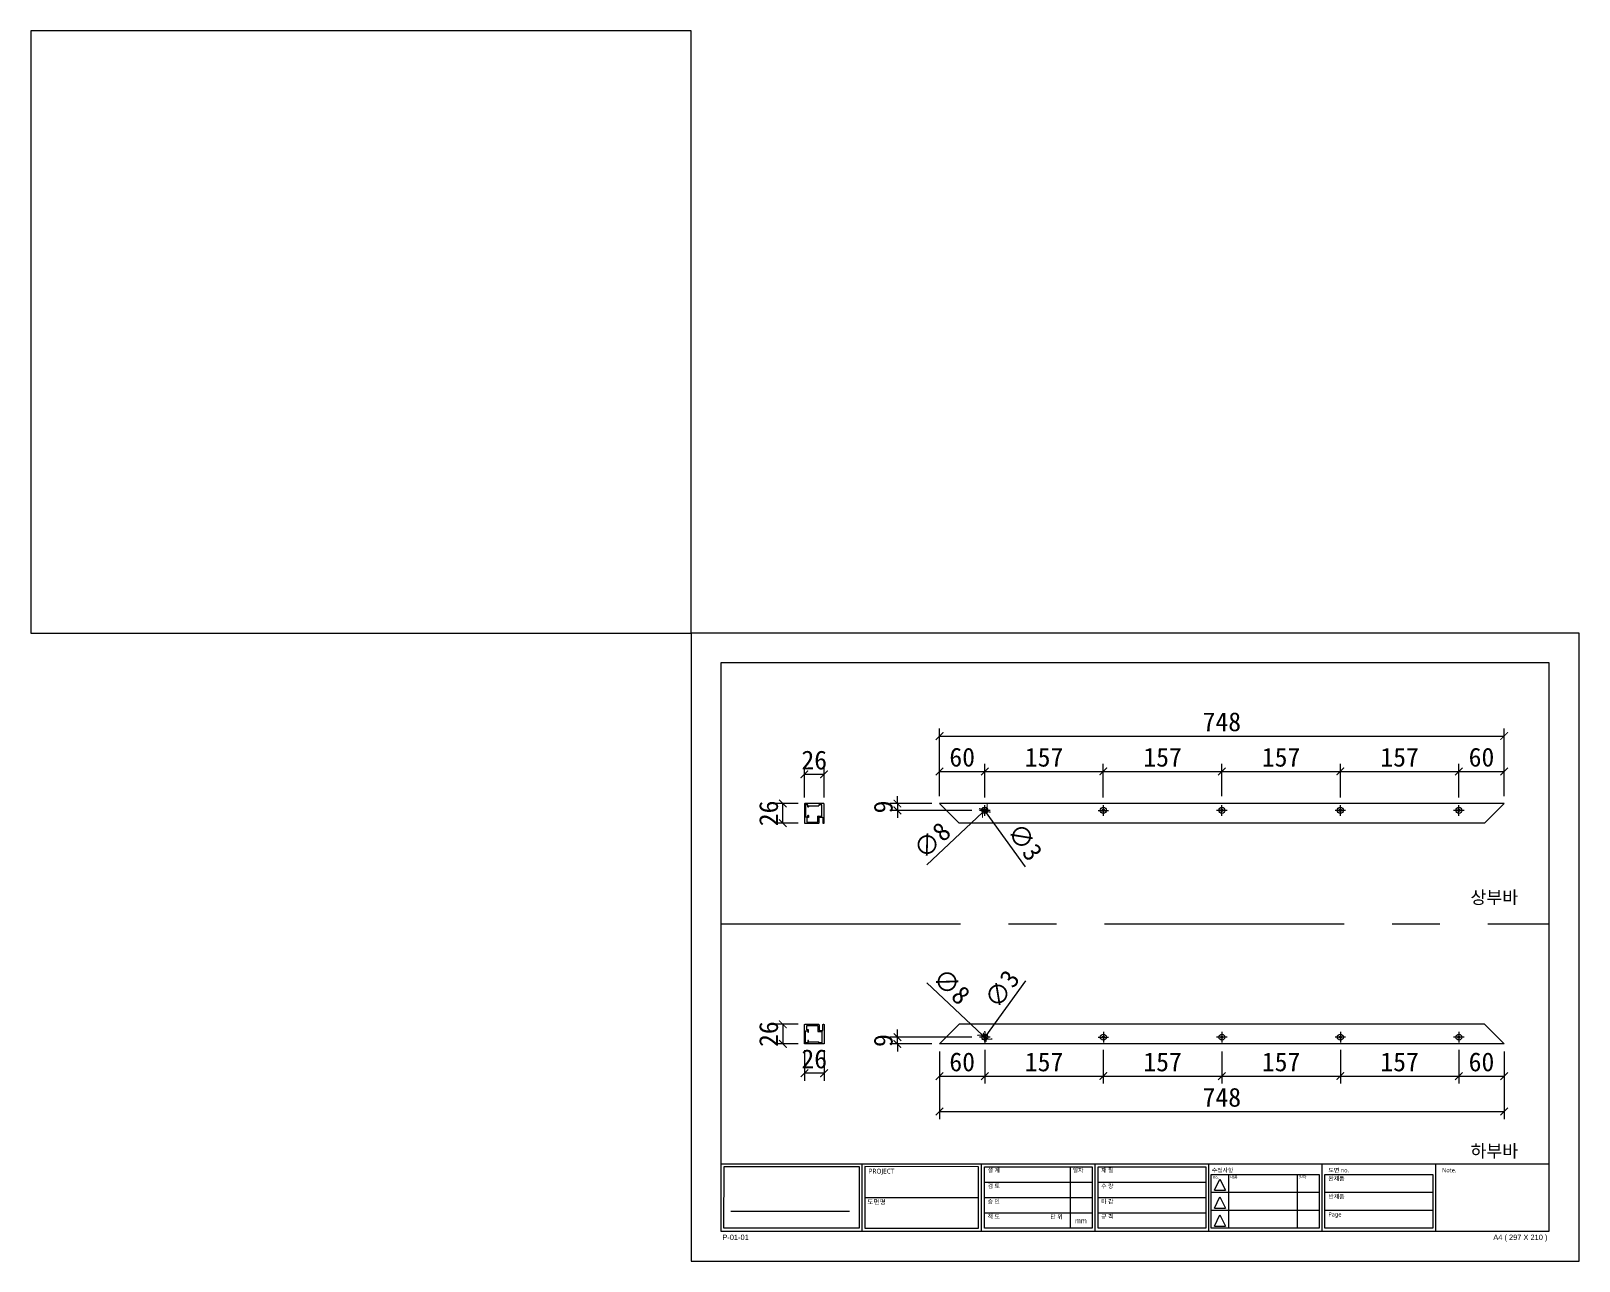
# Model space of a CAD drawing. Header units: millimetres. Extents: x -44117 to 256353, y -2095463 to 65325.
# Drawn here: x -14257 to -12206, y 10069 to 11699 of the extents above; entities that cross this region are included whole.
import ezdxf

# ---------------------------------------------------------------- set-up
doc = ezdxf.new("R2010")
doc.units = ezdxf.units.MM
doc.header["$LTSCALE"] = 10
doc.linetypes.add('CENTER', pattern=[50.8, 31.75, -6.35, 6.35, -6.35])
doc.layers.add('cen', color=1, linetype='CENTER')
doc.layers.add('도면층2', color=3, linetype='CENTER')
doc.styles.add('고딕', font='')
doc.styles.get('고딕').set_extended_font_data('HYgtrE')
doc.dimstyles.new('ISO-25', dxfattribs={"dimtxt": 2.5, "dimasz": 2.5, "dimexe": 1, "dimexo": 1, "dimtad": 1, "dimtxsty": 'Standard', "dimblk": 'ARCHTICK', "dimcen": 2.5, "dimadec": 0, "dimazin": 0, "dimtfac": 1, "dimtmove": 0, "dimatfit": 3, "dimfxl": 0, "dimarcsym": 0})

msp = doc.modelspace()

# ---------------------------------------------------------------- texts
at = {"color": 142, "char_height": 16.8152548, "width": 487.1267467, "attachment_point": 5, "style": '고딕'}
for s, insert in [('{\\fMalgun Gothic|b0|i0|c129|p50;상부바}', (-12318.43224, 10549.92015)), ('{\\fMalgun Gothic|b0|i0|c129|p50;하부바}', (-12318.43224, 10213.85734))]:
    msp.add_mtext(s, dxfattribs=dict(at, insert=insert))

# ---------------------------------------------------------------- blocks, each defined once
blk = doc.blocks.new('A$C2EC13F1B')
at = {"color": 7}
for p, q in [((-3.67, -0.83), (-1.17, 4.17)), ((-1.17, 4.17), (1.33, -0.83))]:
    blk.add_line(p, q, dxfattribs=at)
blk.add_lwpolyline([(-3.67, -0.83), (1.33, -0.83)], dxfattribs=at)
blk = doc.blocks.new('a4 1scale')
at = {"color": 8}
for p, q in [((-15144.83, -4477.05), (-14867.83, -4477.05)), ((-15097.66, -4499.61), (-15097.66, -4477.05)), ((-15057.67, -4499.62), (-15057.67, -4477.06)), ((-15028.06, -4478.06), (-15028.06, -4498.62)), ((-15019.68, -4499.62), (-15019.68, -4477.06)), ((-14981.69, -4499.62), (-14981.69, -4477.06)), ((-14943.7, -4499.62), (-14943.7, -4477.06)), ((-14905.71, -4499.62), (-14905.71, -4477.06)), ((-15056.67, -4483.2), (-15020.68, -4483.2)), ((-15018.68, -4483.2), (-14982.69, -4483.2)), ((-14980.9, -4480.63), (-14944.7, -4480.63)), ((-14975.07, -4480.63), (-14975.07, -4498.62)), ((-14952.08, -4480.63), (-14952.08, -4498.62)), ((-14942.91, -4480.63), (-14906.71, -4480.63)), ((-15096.66, -4488.33), (-15058.67, -4488.34)), ((-15056.67, -4488.34), (-15020.68, -4488.34)), ((-15018.68, -4488.34), (-14982.69, -4488.34)), ((-14980.9, -4486.63), (-14944.7, -4486.63)), ((-14942.91, -4486.63), (-14906.71, -4486.63)), ((-15141.53, -4492.95), (-15101.88, -4492.95)), ((-15056.67, -4493.48), (-15020.68, -4493.48)), ((-15018.68, -4493.48), (-14982.69, -4493.48)), ((-14980.9, -4492.63), (-14944.7, -4492.63)), ((-14942.91, -4492.63), (-14906.71, -4492.63))]:
    blk.add_line(p, q, dxfattribs=at)
for points in [[(-15154.83, -4509.61), (-14857.83, -4509.61), (-14857.83, -4299.61), (-15154.83, -4299.61)], [(-15144.83, -4499.61), (-14867.83, -4499.61), (-14867.83, -4309.61), (-15144.83, -4309.61)]]:
    blk.add_lwpolyline(points, close=True)
for points in [[(-15143.82, -4478.05), (-15098.66, -4478.05), (-15098.66, -4498.61), (-15143.83, -4498.61)], [(-15058.67, -4478.06), (-15096.66, -4478.05), (-15096.66, -4498.61), (-15058.66, -4498.62)], [(-15056.67, -4478.06), (-15020.68, -4478.06), (-15020.68, -4498.62), (-15056.67, -4498.62)], [(-15018.68, -4478.06), (-14982.69, -4478.06), (-14982.69, -4498.62), (-15018.68, -4498.62)]]:
    blk.add_lwpolyline(points, close=True, dxfattribs=at)
for points in [[(-14944.7, -4480.63), (-14944.7, -4498.62), (-14980.9, -4498.62), (-14980.9, -4480.63)], [(-14906.71, -4480.63), (-14906.71, -4498.62), (-14942.91, -4498.62), (-14942.91, -4480.63)]]:
    blk.add_lwpolyline(points, dxfattribs=at)
at = {"color": 8, "xscale": 0.7469071166727064, "yscale": 0.7469071166727064, "zscale": 0.7469071166727064}
for p in [(-14977.06, -4485.3), (-14977.06, -4491.3), (-14977.06, -4497.29)]:
    blk.add_blockref('A$C2EC13F1B', p, dxfattribs=at)
at = {"color": 8, "style": '고딕'}
for s, insert, char_height, width, attachment_point in [('{\\fMalgun Gothic|b0|i0|c129|p50;PROJECT}', (-15095.45, -4478.74), 1.6004, 37.4801, 1), ('{\\fMalgun Gothic|b0|i0|c129|p50;설 계}', (-15055.65, -4478.55), 1.4003, 21.6513, 1), ('{\\fGulim|b0|i0|c129|p50;일자}', (-15027.2, -4478.57), 1.4, 24.7824, 1), ('{\\fMalgun Gothic|b0|i0|c129|p50;재 질}', (-15017.66, -4478.55), 1.4003, 21.6513, 1), ('{\\fMalgun Gothic|b0|i0|c129|p50;수정사항}', (-14980.67, -4478.55), 1.4003, 21.6513, 1), ('{\\fMalgun Gothic|b0|i0|c129|p50;도면 no.}', (-14941.63, -4478.55), 1.4003, 21.6513, 1), ('{\\fMalgun Gothic|b0|i0|c129|p50;Note.}', (-14903.64, -4478.55), 1.4003, 21.6513, 1), ('{\\fMalgun Gothic|b0|i0|c129|p50;검 토}', (-15055.65, -4483.82), 1.4003, 21.6513, 1), ('{\\fMalgun Gothic|b0|i0|c129|p50;수 량}', (-15017.66, -4483.82), 1.4003, 21.6513, 1), ('{\\fMalgun Gothic|b0|i0|c129|p50;no.}', (-14980.32, -4481.07), 0.96, 25.9815, 1), ('{\\fMalgun Gothic|b0|i0|c129|p50;내용}', (-14974.49, -4481.07), 0.96, 25.9815, 1), ('{\\fMalgun Gothic|b0|i0|c129|p50;일자}', (-14951.5, -4481.07), 0.96, 25.9815, 1), ('{\\fGulim|b0|i0|c129|p50;완\\fMalgun Gothic|b0|i0|c129|p50;제품}', (-14941.66, -4481.32), 1.4003, 21.6513, 1), ('{\\fMalgun Gothic|b0|i0|c129|p50;도면명}', (-15095.89, -4489.07), 1.6004, 37.4801, 1), ('{\\fMalgun Gothic|b0|i0|c129|p50;승 인}', (-15055.65, -4489.02), 1.4003, 21.6513, 1), ('{\\fMalgun Gothic|b0|i0|c129|p50;마 감}', (-15017.66, -4489.02), 1.4003, 21.6513, 1), ('{\\fMalgun Gothic|b0|i0|c129|p50;반제품}', (-14941.66, -4487.32), 1.4003, 21.6513, 1), ('{\\fMalgun Gothic|b0|i0|c129|p50;척 도 }', (-15055.65, -4494.02), 1.4003, 21.6513, 1), ('{\\fGulim|b0|i0|c129|p50;단 위}', (-15034.68, -4494.09), 1.4003, 21.6513, 1), ('{\\fMalgun Gothic|b0|i0|c129|p50;규 격 }', (-15017.66, -4494.02), 1.4003, 21.6513, 1), ('{\\fMalgun Gothic|b0|i0|c129|p50;Page}', (-14941.66, -4493.32), 1.4003, 21.6513, 1), ('mm', (-15024.45, -4496.13), 1.7, 15.2516, 5), ('{\\C8;P-01-01}', (-15144.37, -4500.78), 1.8004, 27.0059, 1), ('{\\C8;A4 ( 297 X 210 )}', (-14868.4, -4500.78), 1.8004, 27.0059, 3)]:
    blk.add_mtext(s, dxfattribs=dict(at, insert=insert, char_height=char_height, width=width, attachment_point=attachment_point))
blk = doc.blocks.new('_ArchTick')
at = {"color": 0, "linetype": 'ByBlock', "const_width": 0.15}
blk.add_lwpolyline([(-0.5, -0.5), (0.5, 0.5)], dxfattribs=at)
blk = doc.blocks.new('*D312')
at = {"color": 0, "lineweight": -2}
for p, q in [((-13232.5, 10683.3), (-13232.5, 10723.8)), ((-13206.5, 10713.8), (-13232.5, 10713.8)), ((-13206.5, 10683.3), (-13206.5, 10723.8))]:
    blk.add_line(p, q, dxfattribs=at)
at = {"layer": 'Defpoints', "color": 0}
for p in [(-13232.5, 10713.8), (-13232.5, 10673.3), (-13206.5, 10673.3)]:
    blk.add_point(p, dxfattribs=at)
at = {"color": 0, "lineweight": -2, "xscale": 10, "yscale": 10, "zscale": 10, "rotation": 180}
blk.add_blockref('_ArchTick', (-13232.5, 10713.8), dxfattribs=at)
at = {"color": 0, "lineweight": -2, "xscale": 10, "yscale": 10, "zscale": 10}
blk.add_blockref('_ArchTick', (-13206.5, 10713.8), dxfattribs=at)
at = {"color": 0, "insert": (-13219.5, 10732.6), "char_height": 25, "attachment_point": 5}
blk.add_mtext('26', dxfattribs=at)
blk = doc.blocks.new('_None')
blk = doc.blocks.new('*D313')
at = {"color": 0, "lineweight": -2}
for p, q in [((-13241, 10675.1), (-13271.1, 10675.1)), ((-13261.1, 10649.1), (-13261.1, 10675.1)), ((-13241, 10649.1), (-13271.1, 10649.1))]:
    blk.add_line(p, q, dxfattribs=at)
at = {"layer": 'Defpoints', "color": 0}
for p in [(-13261.1, 10675.1), (-13231, 10675.1), (-13231, 10649.1)]:
    blk.add_point(p, dxfattribs=at)
at = {"color": 0, "lineweight": -2, "xscale": 10, "yscale": 10, "zscale": 10}
for p, rotation in [((-13261.1, 10675.1), 90), ((-13261.1, 10649.1), 270)]:
    blk.add_blockref('_ArchTick', p, dxfattribs=dict(at, rotation=rotation))
at = {"color": 0, "insert": (-13279.8, 10662.1), "char_height": 25, "attachment_point": 5, "rotation": 90}
blk.add_mtext('26', dxfattribs=at)
blk = doc.blocks.new('*D314')
at = {"color": 0, "lineweight": -2}
for p, q in [((-13053.5, 10685.1), (-13053.5, 10774.6)), ((-12305.5, 10685.1), (-12305.5, 10774.6)), ((-13053.5, 10764.6), (-12305.5, 10764.6))]:
    blk.add_line(p, q, dxfattribs=at)
at = {"layer": 'Defpoints', "color": 0}
for p in [(-12305.5, 10764.6), (-13053.5, 10675.1), (-12305.5, 10675.1)]:
    blk.add_point(p, dxfattribs=at)
at = {"color": 0, "lineweight": -2, "xscale": 10, "yscale": 10, "zscale": 10, "rotation": 180}
blk.add_blockref('_ArchTick', (-13053.5, 10764.6), dxfattribs=at)
at = {"color": 0, "lineweight": -2, "xscale": 10, "yscale": 10, "zscale": 10}
blk.add_blockref('_ArchTick', (-12305.5, 10764.6), dxfattribs=at)
at = {"color": 0, "insert": (-12679.5, 10783.3), "char_height": 25, "attachment_point": 5}
blk.add_mtext('748', dxfattribs=at)
blk = doc.blocks.new('*D315')
at = {"color": 0, "lineweight": -2}
for p, q in [((-13063.5, 10675.1), (-13119.3, 10675.1)), ((-13010.5, 10666.1), (-13119.3, 10666.1)), ((-13109.3, 10675.1), (-13109.3, 10685.1)), ((-13109.3, 10675.1), (-13109.3, 10666.1)), ((-13109.3, 10666.1), (-13109.3, 10656.1))]:
    blk.add_line(p, q, dxfattribs=at)
at = {"layer": 'Defpoints', "color": 0}
for p in [(-13109.3, 10666.1), (-13053.5, 10675.1), (-13000.5, 10666.1)]:
    blk.add_point(p, dxfattribs=at)
at = {"color": 0, "lineweight": -2, "xscale": 10, "yscale": 10, "zscale": 10}
for p, rotation in [((-13109.3, 10675.1), 270), ((-13109.3, 10666.1), 90)]:
    blk.add_blockref('_ArchTick', p, dxfattribs=dict(at, rotation=rotation))
at = {"color": 0, "insert": (-13128, 10670.6), "char_height": 25, "attachment_point": 5, "rotation": 90}
blk.add_mtext('9', dxfattribs=at)
blk = doc.blocks.new('*D316')
at = {"color": 0, "lineweight": -2}
for p, q in [((-12990.6, 10668.8), (-12996.4, 10663.3)), ((-12990.6, 10668.8), (-12990.6, 10668.8)), ((-13070.3, 10594), (-12996.4, 10663.3))]:
    blk.add_line(p, q, dxfattribs=at)
at = {"layer": 'Defpoints', "color": 0}
for p in [(-12990.6, 10668.8), (-12996.4, 10663.3)]:
    blk.add_point(p, dxfattribs=at)
at = {"color": 0, "lineweight": -2, "xscale": 10, "yscale": 10, "zscale": 10}
for p, rotation in [((-12996.4, 10663.3), 43.13870442112652), ((-12990.6, 10668.8), 223.1387044211265)]:
    blk.add_blockref('_ArchTick', p, dxfattribs=dict(at, rotation=rotation))
at = {"color": 0, "insert": (-13063.4, 10626.2), "char_height": 25, "attachment_point": 5, "rotation": 43.1387}
blk.add_mtext('∅8', dxfattribs=at)
blk = doc.blocks.new('*D317')
at = {"color": 0, "lineweight": -2}
for p, q in [((-12994.4, 10667.3), (-12994.4, 10667.3)), ((-12994.4, 10667.3), (-12992.6, 10664.8)), ((-12939.7, 10591.4), (-12992.6, 10664.8))]:
    blk.add_line(p, q, dxfattribs=at)
at = {"layer": 'Defpoints', "color": 0}
for p in [(-12994.4, 10667.3), (-12992.6, 10664.8)]:
    blk.add_point(p, dxfattribs=at)
at = {"color": 0, "lineweight": -2, "xscale": 10, "yscale": 10, "zscale": 10}
for p, rotation in [((-12994.4, 10667.3), 305.7508162474588), ((-12992.6, 10664.8), 125.7508162474588)]:
    blk.add_blockref('_ArchTick', p, dxfattribs=dict(at, rotation=rotation))
at = {"color": 0, "insert": (-12940.3, 10624.3), "char_height": 25, "attachment_point": 5, "rotation": 305.7508}
blk.add_mtext('∅3', dxfattribs=at)
blk = doc.blocks.new('*D318')
at = {"color": 0, "lineweight": -2}
for p, q in [((-13053.5, 10685.1), (-13053.5, 10727.7)), ((-12993.5, 10683.1), (-12993.5, 10727.7)), ((-13053.5, 10717.7), (-12993.5, 10717.7))]:
    blk.add_line(p, q, dxfattribs=at)
at = {"layer": 'Defpoints', "color": 0}
for p in [(-12993.5, 10717.7), (-13053.5, 10675.1), (-12993.5, 10673.1)]:
    blk.add_point(p, dxfattribs=at)
at = {"color": 0, "lineweight": -2, "xscale": 10, "yscale": 10, "zscale": 10, "rotation": 180}
blk.add_blockref('_ArchTick', (-13053.5, 10717.7), dxfattribs=at)
at = {"color": 0, "lineweight": -2, "xscale": 10, "yscale": 10, "zscale": 10}
blk.add_blockref('_ArchTick', (-12993.5, 10717.7), dxfattribs=at)
at = {"color": 0, "insert": (-13023.5, 10736.4), "char_height": 25, "attachment_point": 5}
blk.add_mtext('60', dxfattribs=at)
blk = doc.blocks.new('*D319')
at = {"color": 0, "lineweight": -2}
for p, q in [((-12993.5, 10683.1), (-12993.5, 10727.7)), ((-12836.5, 10683.1), (-12836.5, 10727.7)), ((-12993.5, 10717.7), (-12836.5, 10717.7))]:
    blk.add_line(p, q, dxfattribs=at)
at = {"layer": 'Defpoints', "color": 0}
for p in [(-12836.5, 10717.7), (-12993.5, 10673.1), (-12836.5, 10673.1)]:
    blk.add_point(p, dxfattribs=at)
at = {"color": 0, "lineweight": -2, "xscale": 10, "yscale": 10, "zscale": 10, "rotation": 180}
blk.add_blockref('_ArchTick', (-12993.5, 10717.7), dxfattribs=at)
at = {"color": 0, "lineweight": -2, "xscale": 10, "yscale": 10, "zscale": 10}
blk.add_blockref('_ArchTick', (-12836.5, 10717.7), dxfattribs=at)
at = {"color": 0, "insert": (-12915, 10736.4), "char_height": 25, "attachment_point": 5}
blk.add_mtext('157', dxfattribs=at)
blk = doc.blocks.new('*D320')
at = {"color": 0, "lineweight": -2}
for p, q in [((-12836.5, 10683.1), (-12836.5, 10727.7)), ((-12679.5, 10685.1), (-12679.5, 10727.7)), ((-12836.5, 10717.7), (-12679.5, 10717.7))]:
    blk.add_line(p, q, dxfattribs=at)
at = {"layer": 'Defpoints', "color": 0}
for p in [(-12679.5, 10717.7), (-12836.5, 10673.1), (-12679.5, 10675.1)]:
    blk.add_point(p, dxfattribs=at)
at = {"color": 0, "lineweight": -2, "xscale": 10, "yscale": 10, "zscale": 10, "rotation": 180}
blk.add_blockref('_ArchTick', (-12836.5, 10717.7), dxfattribs=at)
at = {"color": 0, "lineweight": -2, "xscale": 10, "yscale": 10, "zscale": 10}
blk.add_blockref('_ArchTick', (-12679.5, 10717.7), dxfattribs=at)
at = {"color": 0, "insert": (-12758, 10736.4), "char_height": 25, "attachment_point": 5}
blk.add_mtext('157', dxfattribs=at)
blk = doc.blocks.new('*D321')
at = {"color": 0, "lineweight": -2}
for p, q in [((-12679.5, 10685.1), (-12679.5, 10727.7)), ((-12522.5, 10683.1), (-12522.5, 10727.7)), ((-12679.5, 10717.7), (-12522.5, 10717.7))]:
    blk.add_line(p, q, dxfattribs=at)
at = {"layer": 'Defpoints', "color": 0}
for p in [(-12522.5, 10717.7), (-12679.5, 10675.1), (-12522.5, 10673.1)]:
    blk.add_point(p, dxfattribs=at)
at = {"color": 0, "lineweight": -2, "xscale": 10, "yscale": 10, "zscale": 10, "rotation": 180}
blk.add_blockref('_ArchTick', (-12679.5, 10717.7), dxfattribs=at)
at = {"color": 0, "lineweight": -2, "xscale": 10, "yscale": 10, "zscale": 10}
blk.add_blockref('_ArchTick', (-12522.5, 10717.7), dxfattribs=at)
at = {"color": 0, "insert": (-12601, 10736.4), "char_height": 25, "attachment_point": 5}
blk.add_mtext('157', dxfattribs=at)
blk = doc.blocks.new('*D322')
at = {"color": 0, "lineweight": -2}
for p, q in [((-12522.5, 10683.1), (-12522.5, 10727.7)), ((-12365.5, 10683.1), (-12365.5, 10727.7)), ((-12522.5, 10717.7), (-12365.5, 10717.7))]:
    blk.add_line(p, q, dxfattribs=at)
at = {"layer": 'Defpoints', "color": 0}
for p in [(-12365.5, 10717.7), (-12522.5, 10673.1), (-12365.5, 10673.1)]:
    blk.add_point(p, dxfattribs=at)
at = {"color": 0, "lineweight": -2, "xscale": 10, "yscale": 10, "zscale": 10, "rotation": 180}
blk.add_blockref('_ArchTick', (-12522.5, 10717.7), dxfattribs=at)
at = {"color": 0, "lineweight": -2, "xscale": 10, "yscale": 10, "zscale": 10}
blk.add_blockref('_ArchTick', (-12365.5, 10717.7), dxfattribs=at)
at = {"color": 0, "insert": (-12444, 10736.4), "char_height": 25, "attachment_point": 5}
blk.add_mtext('157', dxfattribs=at)
blk = doc.blocks.new('*D323')
at = {"color": 0, "lineweight": -2}
for p, q in [((-12365.5, 10683.1), (-12365.5, 10727.7)), ((-12305.5, 10685.1), (-12305.5, 10727.7)), ((-12365.5, 10717.7), (-12305.5, 10717.7))]:
    blk.add_line(p, q, dxfattribs=at)
at = {"layer": 'Defpoints', "color": 0}
for p in [(-12305.5, 10717.7), (-12365.5, 10673.1), (-12305.5, 10675.1)]:
    blk.add_point(p, dxfattribs=at)
at = {"color": 0, "lineweight": -2, "xscale": 10, "yscale": 10, "zscale": 10, "rotation": 180}
blk.add_blockref('_ArchTick', (-12365.5, 10717.7), dxfattribs=at)
at = {"color": 0, "lineweight": -2, "xscale": 10, "yscale": 10, "zscale": 10}
blk.add_blockref('_ArchTick', (-12305.5, 10717.7), dxfattribs=at)
at = {"color": 0, "insert": (-12335.5, 10736.4), "char_height": 25, "attachment_point": 5}
blk.add_mtext('60', dxfattribs=at)
blk = doc.blocks.new('*D324')
at = {"color": 0, "lineweight": -2}
for p, q in [((-13232.5, 10348.5), (-13232.5, 10308)), ((-13206.5, 10348.5), (-13206.5, 10308)), ((-13206.5, 10318), (-13232.5, 10318))]:
    blk.add_line(p, q, dxfattribs=at)
at = {"layer": 'Defpoints', "color": 0}
for p in [(-13232.5, 10358.5), (-13206.5, 10358.5), (-13232.5, 10318)]:
    blk.add_point(p, dxfattribs=at)
at = {"color": 0, "lineweight": -2, "xscale": 10, "yscale": 10, "zscale": 10, "rotation": 180}
blk.add_blockref('_ArchTick', (-13232.5, 10318), dxfattribs=at)
at = {"color": 0, "lineweight": -2, "xscale": 10, "yscale": 10, "zscale": 10}
blk.add_blockref('_ArchTick', (-13206.5, 10318), dxfattribs=at)
at = {"color": 0, "insert": (-13219.5, 10336.7), "char_height": 25, "attachment_point": 5}
blk.add_mtext('26', dxfattribs=at)
blk = doc.blocks.new('*D325')
at = {"color": 0, "lineweight": -2}
for p, q in [((-13241, 10382.7), (-13271.1, 10382.7)), ((-13261.1, 10382.7), (-13261.1, 10356.7)), ((-13241, 10356.7), (-13271.1, 10356.7))]:
    blk.add_line(p, q, dxfattribs=at)
at = {"layer": 'Defpoints', "color": 0}
for p in [(-13231, 10382.7), (-13261.1, 10356.7), (-13231, 10356.7)]:
    blk.add_point(p, dxfattribs=at)
at = {"color": 0, "lineweight": -2, "xscale": 10, "yscale": 10, "zscale": 10}
for p, rotation in [((-13261.1, 10382.7), 90), ((-13261.1, 10356.7), 270)]:
    blk.add_blockref('_ArchTick', p, dxfattribs=dict(at, rotation=rotation))
at = {"color": 0, "insert": (-13279.8, 10369.7), "char_height": 25, "attachment_point": 5, "rotation": 90}
blk.add_mtext('26', dxfattribs=at)
blk = doc.blocks.new('*D326')
at = {"color": 0, "lineweight": -2}
for p, q in [((-13053.5, 10346.7), (-13053.5, 10257.2)), ((-12305.5, 10346.7), (-12305.5, 10257.2)), ((-13053.5, 10267.2), (-12305.5, 10267.2))]:
    blk.add_line(p, q, dxfattribs=at)
at = {"layer": 'Defpoints', "color": 0}
for p in [(-13053.5, 10356.7), (-12305.5, 10356.7), (-12305.5, 10267.2)]:
    blk.add_point(p, dxfattribs=at)
at = {"color": 0, "lineweight": -2, "xscale": 10, "yscale": 10, "zscale": 10, "rotation": 180}
blk.add_blockref('_ArchTick', (-13053.5, 10267.2), dxfattribs=at)
at = {"color": 0, "lineweight": -2, "xscale": 10, "yscale": 10, "zscale": 10}
blk.add_blockref('_ArchTick', (-12305.5, 10267.2), dxfattribs=at)
at = {"color": 0, "insert": (-12679.5, 10285.9), "char_height": 25, "attachment_point": 5}
blk.add_mtext('748', dxfattribs=at)
blk = doc.blocks.new('*D327')
at = {"color": 0, "lineweight": -2}
for p, q in [((-13010.5, 10365.7), (-13119.3, 10365.7)), ((-13109.3, 10365.7), (-13109.3, 10375.7)), ((-13109.3, 10356.7), (-13109.3, 10365.7)), ((-13063.5, 10356.7), (-13119.3, 10356.7)), ((-13109.3, 10356.7), (-13109.3, 10346.7))]:
    blk.add_line(p, q, dxfattribs=at)
at = {"layer": 'Defpoints', "color": 0}
for p in [(-13109.3, 10365.7), (-13000.5, 10365.7), (-13053.5, 10356.7)]:
    blk.add_point(p, dxfattribs=at)
at = {"color": 0, "lineweight": -2, "xscale": 10, "yscale": 10, "zscale": 10}
for p, rotation in [((-13109.3, 10365.7), 270), ((-13109.3, 10356.7), 90)]:
    blk.add_blockref('_ArchTick', p, dxfattribs=dict(at, rotation=rotation))
at = {"color": 0, "insert": (-13128, 10361.2), "char_height": 25, "attachment_point": 5, "rotation": 90}
blk.add_mtext('9', dxfattribs=at)
blk = doc.blocks.new('*D328')
at = {"color": 0, "lineweight": -2}
for p, q in [((-13070.3, 10437.7), (-12996.4, 10368.4)), ((-12990.6, 10363), (-12996.4, 10368.4)), ((-12990.6, 10363), (-12990.6, 10363))]:
    blk.add_line(p, q, dxfattribs=at)
at = {"layer": 'Defpoints', "color": 0}
for p in [(-12996.4, 10368.4), (-12990.6, 10363)]:
    blk.add_point(p, dxfattribs=at)
at = {"color": 0, "lineweight": -2, "xscale": 10, "yscale": 10, "zscale": 10}
for p, rotation in [((-12996.4, 10368.4), 316.8612955789014), ((-12990.6, 10363), 136.8612955789014)]:
    blk.add_blockref('_ArchTick', p, dxfattribs=dict(at, rotation=rotation))
at = {"color": 0, "insert": (-13037.7, 10432.9), "char_height": 25, "attachment_point": 5, "rotation": 316.8613}
blk.add_mtext('∅8', dxfattribs=at)
blk = doc.blocks.new('*D329')
at = {"color": 0, "lineweight": -2}
for p, q in [((-12939.7, 10440.4), (-12992.6, 10366.9)), ((-12994.4, 10364.5), (-12992.6, 10366.9)), ((-12994.4, 10364.5), (-12994.4, 10364.5))]:
    blk.add_line(p, q, dxfattribs=at)
at = {"layer": 'Defpoints', "color": 0}
for p in [(-12994.4, 10364.5), (-12992.6, 10366.9)]:
    blk.add_point(p, dxfattribs=at)
at = {"color": 0, "lineweight": -2, "xscale": 10, "yscale": 10, "zscale": 10}
for p, rotation in [((-12994.4, 10364.5), 54.24918375254118), ((-12992.6, 10366.9), 234.2491837525412)]:
    blk.add_blockref('_ArchTick', p, dxfattribs=dict(at, rotation=rotation))
at = {"color": 0, "insert": (-12970.7, 10429.4), "char_height": 25, "attachment_point": 5, "rotation": 54.2492}
blk.add_mtext('∅3', dxfattribs=at)
blk = doc.blocks.new('*D330')
at = {"color": 0, "lineweight": -2}
for p, q in [((-13053.5, 10346.7), (-13053.5, 10304.1)), ((-12993.5, 10348.7), (-12993.5, 10304.1)), ((-13053.5, 10314.1), (-12993.5, 10314.1))]:
    blk.add_line(p, q, dxfattribs=at)
at = {"layer": 'Defpoints', "color": 0}
for p in [(-12993.5, 10358.7), (-13053.5, 10356.7), (-12993.5, 10314.1)]:
    blk.add_point(p, dxfattribs=at)
at = {"color": 0, "lineweight": -2, "xscale": 10, "yscale": 10, "zscale": 10, "rotation": 180}
blk.add_blockref('_ArchTick', (-13053.5, 10314.1), dxfattribs=at)
at = {"color": 0, "lineweight": -2, "xscale": 10, "yscale": 10, "zscale": 10}
blk.add_blockref('_ArchTick', (-12993.5, 10314.1), dxfattribs=at)
at = {"color": 0, "insert": (-13023.5, 10332.8), "char_height": 25, "attachment_point": 5}
blk.add_mtext('60', dxfattribs=at)
blk = doc.blocks.new('*D331')
at = {"color": 0, "lineweight": -2}
for p, q in [((-12993.5, 10348.7), (-12993.5, 10304.1)), ((-12836.5, 10348.7), (-12836.5, 10304.1)), ((-12993.5, 10314.1), (-12836.5, 10314.1))]:
    blk.add_line(p, q, dxfattribs=at)
at = {"layer": 'Defpoints', "color": 0}
for p in [(-12993.5, 10358.7), (-12836.5, 10358.7), (-12836.5, 10314.1)]:
    blk.add_point(p, dxfattribs=at)
at = {"color": 0, "lineweight": -2, "xscale": 10, "yscale": 10, "zscale": 10, "rotation": 180}
blk.add_blockref('_ArchTick', (-12993.5, 10314.1), dxfattribs=at)
at = {"color": 0, "lineweight": -2, "xscale": 10, "yscale": 10, "zscale": 10}
blk.add_blockref('_ArchTick', (-12836.5, 10314.1), dxfattribs=at)
at = {"color": 0, "insert": (-12915, 10332.8), "char_height": 25, "attachment_point": 5}
blk.add_mtext('157', dxfattribs=at)
blk = doc.blocks.new('*D332')
at = {"color": 0, "lineweight": -2}
for p, q in [((-12836.5, 10348.7), (-12836.5, 10304.1)), ((-12679.5, 10346.7), (-12679.5, 10304.1)), ((-12836.5, 10314.1), (-12679.5, 10314.1))]:
    blk.add_line(p, q, dxfattribs=at)
at = {"layer": 'Defpoints', "color": 0}
for p in [(-12836.5, 10358.7), (-12679.5, 10356.7), (-12679.5, 10314.1)]:
    blk.add_point(p, dxfattribs=at)
at = {"color": 0, "lineweight": -2, "xscale": 10, "yscale": 10, "zscale": 10, "rotation": 180}
blk.add_blockref('_ArchTick', (-12836.5, 10314.1), dxfattribs=at)
at = {"color": 0, "lineweight": -2, "xscale": 10, "yscale": 10, "zscale": 10}
blk.add_blockref('_ArchTick', (-12679.5, 10314.1), dxfattribs=at)
at = {"color": 0, "insert": (-12758, 10332.8), "char_height": 25, "attachment_point": 5}
blk.add_mtext('157', dxfattribs=at)
blk = doc.blocks.new('*D333')
at = {"color": 0, "lineweight": -2}
for p, q in [((-12679.5, 10346.7), (-12679.5, 10304.1)), ((-12522.5, 10348.7), (-12522.5, 10304.1)), ((-12679.5, 10314.1), (-12522.5, 10314.1))]:
    blk.add_line(p, q, dxfattribs=at)
at = {"layer": 'Defpoints', "color": 0}
for p in [(-12522.5, 10358.7), (-12679.5, 10356.7), (-12522.5, 10314.1)]:
    blk.add_point(p, dxfattribs=at)
at = {"color": 0, "lineweight": -2, "xscale": 10, "yscale": 10, "zscale": 10, "rotation": 180}
blk.add_blockref('_ArchTick', (-12679.5, 10314.1), dxfattribs=at)
at = {"color": 0, "lineweight": -2, "xscale": 10, "yscale": 10, "zscale": 10}
blk.add_blockref('_ArchTick', (-12522.5, 10314.1), dxfattribs=at)
at = {"color": 0, "insert": (-12601, 10332.8), "char_height": 25, "attachment_point": 5}
blk.add_mtext('157', dxfattribs=at)
blk = doc.blocks.new('*D334')
at = {"color": 0, "lineweight": -2}
for p, q in [((-12522.5, 10348.7), (-12522.5, 10304.1)), ((-12365.5, 10348.7), (-12365.5, 10304.1)), ((-12522.5, 10314.1), (-12365.5, 10314.1))]:
    blk.add_line(p, q, dxfattribs=at)
at = {"layer": 'Defpoints', "color": 0}
for p in [(-12522.5, 10358.7), (-12365.5, 10358.7), (-12365.5, 10314.1)]:
    blk.add_point(p, dxfattribs=at)
at = {"color": 0, "lineweight": -2, "xscale": 10, "yscale": 10, "zscale": 10, "rotation": 180}
blk.add_blockref('_ArchTick', (-12522.5, 10314.1), dxfattribs=at)
at = {"color": 0, "lineweight": -2, "xscale": 10, "yscale": 10, "zscale": 10}
blk.add_blockref('_ArchTick', (-12365.5, 10314.1), dxfattribs=at)
at = {"color": 0, "insert": (-12444, 10332.8), "char_height": 25, "attachment_point": 5}
blk.add_mtext('157', dxfattribs=at)
blk = doc.blocks.new('*D335')
at = {"color": 0, "lineweight": -2}
for p, q in [((-12365.5, 10348.7), (-12365.5, 10304.1)), ((-12305.5, 10346.7), (-12305.5, 10304.1)), ((-12365.5, 10314.1), (-12305.5, 10314.1))]:
    blk.add_line(p, q, dxfattribs=at)
at = {"layer": 'Defpoints', "color": 0}
for p in [(-12365.5, 10358.7), (-12305.5, 10356.7), (-12305.5, 10314.1)]:
    blk.add_point(p, dxfattribs=at)
at = {"color": 0, "lineweight": -2, "xscale": 10, "yscale": 10, "zscale": 10, "rotation": 180}
blk.add_blockref('_ArchTick', (-12365.5, 10314.1), dxfattribs=at)
at = {"color": 0, "lineweight": -2, "xscale": 10, "yscale": 10, "zscale": 10}
blk.add_blockref('_ArchTick', (-12305.5, 10314.1), dxfattribs=at)
at = {"color": 0, "insert": (-12335.5, 10332.8), "char_height": 25, "attachment_point": 5}
blk.add_mtext('60', dxfattribs=at)

# ---------------------------------------------------------------- dimensions: what is measured, and where the dimension line sits
for base, p1, p2, override, picture, middle in [((-12305.47405, 10764.5904), (-13053.47405, 10675.06733), (-12305.47405, 10675.06733), {"dimscale": 10, "dimasz": 1, "dimdec": 1, "dimcen": 0, "dimtdec": 1, "dimldrblk": 'None', "dimtfillclr": 100}, '*D314', (-12679.47405, 10783.3404)), ((-12993.47405, 10717.672), (-13053.47405, 10675.06733), (-12993.47405, 10673.06733), {"dimscale": 10, "dimasz": 1, "dimdec": 1, "dimcen": 0, "dimtdec": 1, "dimldrblk": 'None', "dimtfillclr": 100}, '*D318', (-13023.47405, 10736.422)), ((-12836.47405, 10717.672), (-12993.47405, 10673.06733), (-12836.47405, 10673.06733), {"dimscale": 10, "dimasz": 1, "dimdec": 1, "dimcen": 0, "dimtdec": 1, "dimtmove": 1, "dimldrblk": 'None', "dimtfillclr": 100}, '*D319', (-12914.97405, 10736.422)), ((-12679.47405, 10717.672), (-12836.47405, 10673.06733), (-12679.47405, 10675.06733), {"dimscale": 10, "dimasz": 1, "dimdec": 1, "dimcen": 0, "dimtdec": 1, "dimtmove": 1, "dimldrblk": 'None', "dimtfillclr": 100}, '*D320', (-12757.97405, 10736.422)), ((-12522.47405, 10717.672), (-12679.47405, 10675.06733), (-12522.47405, 10673.06733), {"dimscale": 10, "dimasz": 1, "dimdec": 1, "dimcen": 0, "dimtdec": 1, "dimtmove": 1, "dimldrblk": 'None', "dimtfillclr": 100}, '*D321', (-12600.97405, 10736.422)), ((-12365.47405, 10717.672), (-12522.47405, 10673.06733), (-12365.47405, 10673.06733), {"dimscale": 10, "dimasz": 1, "dimdec": 1, "dimcen": 0, "dimtdec": 1, "dimtmove": 1, "dimldrblk": 'None', "dimtfillclr": 100}, '*D322', (-12443.97405, 10736.422)), ((-12305.47405, 10717.672), (-12365.47405, 10673.06733), (-12305.47405, 10675.06733), {"dimscale": 10, "dimasz": 1, "dimdec": 1, "dimcen": 0, "dimtdec": 1, "dimtmove": 1, "dimldrblk": 'None', "dimtfillclr": 100}, '*D323', (-12335.47405, 10736.422)), ((-12993.47405, 10314.09874), (-13053.47405, 10356.70341), (-12993.47405, 10358.70341), {"dimscale": 10, "dimasz": 1, "dimdec": 1, "dimcen": 0, "dimtdec": 1, "dimldrblk": 'None', "dimtfillclr": 100}, '*D330', (-13023.47405, 10332.84874)), ((-12836.47405, 10314.09874), (-12993.47405, 10358.70341), (-12836.47405, 10358.70341), {"dimscale": 10, "dimasz": 1, "dimdec": 1, "dimcen": 0, "dimtdec": 1, "dimtmove": 1, "dimldrblk": 'None', "dimtfillclr": 100}, '*D331', (-12914.97405, 10332.84874)), ((-12679.47405, 10314.09874), (-12836.47405, 10358.70341), (-12679.47405, 10356.70341), {"dimscale": 10, "dimasz": 1, "dimdec": 1, "dimcen": 0, "dimtdec": 1, "dimtmove": 1, "dimldrblk": 'None', "dimtfillclr": 100}, '*D332', (-12757.97405, 10332.84874)), ((-12522.47405, 10314.09874), (-12679.47405, 10356.70341), (-12522.47405, 10358.70341), {"dimscale": 10, "dimasz": 1, "dimdec": 1, "dimcen": 0, "dimtdec": 1, "dimtmove": 1, "dimldrblk": 'None', "dimtfillclr": 100}, '*D333', (-12600.97405, 10332.84874)), ((-12365.47405, 10314.09874), (-12522.47405, 10358.70341), (-12365.47405, 10358.70341), {"dimscale": 10, "dimasz": 1, "dimdec": 1, "dimcen": 0, "dimtdec": 1, "dimtmove": 1, "dimldrblk": 'None', "dimtfillclr": 100}, '*D334', (-12443.97405, 10332.84874)), ((-12305.47405, 10314.09874), (-12365.47405, 10358.70341), (-12305.47405, 10356.70341), {"dimscale": 10, "dimasz": 1, "dimdec": 1, "dimcen": 0, "dimtdec": 1, "dimtmove": 1, "dimldrblk": 'None', "dimtfillclr": 100}, '*D335', (-12335.47405, 10332.84874)), ((-12305.47405, 10267.18034), (-13053.47405, 10356.70341), (-12305.47405, 10356.70341), {"dimscale": 10, "dimasz": 1, "dimdec": 1, "dimcen": 0, "dimtdec": 1, "dimldrblk": 'None', "dimtfillclr": 100}, '*D326', (-12679.47405, 10285.93034))]:
    dim = msp.add_linear_dim(base=base, p1=p1, p2=p2, dimstyle='ISO-25', override=override)
    dim.commit()
    dim.dimension.update_dxf_attribs({"geometry": picture, "text_midpoint": middle})
for base, p1, p2, picture, middle in [((-13232.46915, 10713.80429), (-13206.46915, 10673.29163), (-13232.46915, 10673.29163), '*D312', (-13219.46915, 10713.80429)), ((-13232.46915, 10317.96645), (-13206.46915, 10358.47911), (-13232.46915, 10358.47911), '*D324', (-13219.46915, 10317.96645))]:
    dim = msp.add_linear_dim(base=base, p1=p1, p2=p2, dimstyle='ISO-25', override={"dimscale": 10, "dimasz": 1, "dimdec": 1, "dimcen": 0, "dimtdec": 1, "dimldrblk": 'None', "dimtfillclr": 100})
    dim.commit()
    dim.dimension.update_dxf_attribs({"geometry": picture, "text_midpoint": middle, "dimtype": 160})
for base, p1, p2, angle, picture, middle in [((-13261.07612, 10675.06733), (-13230.96708, 10649.06733), (-13230.96708, 10675.06733), 90, '*D313', (-13261.07612, 10662.06733)), ((-13109.26613, 10666.06733), (-13053.47405, 10675.06733), (-13000.47405, 10666.06733), 90, '*D315', (-13109.26613, 10670.56733)), ((-13261.07612, 10356.70341), (-13230.96708, 10382.70341), (-13230.96708, 10356.70341), 270, '*D325', (-13261.07612, 10369.70341)), ((-13109.26613, 10365.70341), (-13053.47405, 10356.70341), (-13000.47405, 10365.70341), 270, '*D327', (-13109.26613, 10361.20341))]:
    dim = msp.add_linear_dim(base=base, p1=p1, p2=p2, angle=angle, dimstyle='ISO-25', override={"dimscale": 10, "dimasz": 1, "dimdec": 1, "dimcen": 0, "dimtdec": 1, "dimldrblk": 'None', "dimtfillclr": 100})
    dim.commit()
    dim.dimension.update_dxf_attribs({"geometry": picture, "text_midpoint": middle, "dimtype": 160})
for p1, p2, picture, middle in [((-12990.55525, 10668.80239), (-12996.39285, 10663.33226), '*D316', (-13050.56843, 10612.56697)), ((-12994.35044, 10667.28468), (-12992.59766, 10664.84998), '*D317', (-12955.5076, 10613.33018)), ((-12990.55525, 10362.96834), (-12996.39285, 10368.43848), '*D328', (-13050.56843, 10419.20377)), ((-12994.35044, 10364.48606), (-12992.59766, 10366.92076), '*D329', (-12955.5076, 10418.44056))]:
    dim = msp.add_diameter_dim_2p(p1=p1, p2=p2, dimstyle='ISO-25', override={"dimscale": 10, "dimasz": 1, "dimdec": 1, "dimcen": 0, "dimtdec": 1, "dimldrblk": 'None', "dimtfillclr": 100})
    dim.commit()
    dim.dimension.update_dxf_attribs({"geometry": picture, "text_midpoint": middle, "dimtype": 163})

# ---------------------------------------------------------------- linework, layer by layer
for p, q in [((-13227.96915, 10673.56733), (-13230.96915, 10673.56733)), ((-13230.96915, 10673.56733), (-13230.96915, 10657.56733)), ((-13227.96915, 10670.86733), (-13227.96915, 10673.56733)), ((-13227.26915, 10670.56733), (-13227.66915, 10670.56733)), ((-13226.96915, 10672.06733), (-13226.96915, 10670.86733)), ((-13226.96915, 10672.06733), (-13213.46915, 10672.06733)), ((-13209.46915, 10673.56733), (-13213.46915, 10673.56733)), ((-13213.46915, 10673.56733), (-13213.46915, 10672.06733)), ((-13209.46915, 10658.56733), (-13209.46915, 10673.56733)), ((-12305.47405, 10675.06733), (-13053.47405, 10675.06733)), ((-13027.47405, 10649.06733), (-13053.47405, 10675.06733)), ((-12331.47405, 10649.06733), (-12305.47405, 10675.06733)), ((-13230.96915, 10657.56733), (-13227.96915, 10657.56733)), ((-13227.26915, 10656.56733), (-13229.46915, 10656.56733)), ((-13229.46915, 10656.56733), (-13229.46915, 10650.56733)), ((-13229.46915, 10650.56733), (-13214.66915, 10650.56733)), ((-13227.96915, 10657.56733), (-13227.96915, 10659.26733)), ((-13227.66915, 10659.56733), (-13227.26915, 10659.56733)), ((-13226.96915, 10659.26733), (-13226.96915, 10656.86733)), ((-13214.66915, 10657.06733), (-13214.66915, 10658.26733)), ((-13214.66915, 10650.56733), (-13214.66915, 10657.06733)), ((-13214.36915, 10658.56733), (-13213.16915, 10658.56733)), ((-13213.16915, 10658.56733), (-13209.46915, 10658.56733)), ((-13213.16915, 10658.56733), (-13213.16915, 10658.56733)), ((-12331.47405, 10649.06733), (-13027.47405, 10649.06733)), ((-13229.46915, 10375.20341), (-13229.46915, 10381.20341)), ((-13229.46915, 10381.20341), (-13214.66915, 10381.20341)), ((-13214.66915, 10381.20341), (-13214.66915, 10374.70341)), ((-13027.47405, 10382.70341), (-13053.47405, 10356.70341)), ((-12331.47405, 10382.70341), (-13027.47405, 10382.70341)), ((-12331.47405, 10382.70341), (-12305.47405, 10356.70341)), ((-13230.96915, 10358.20341), (-13230.96915, 10374.20341)), ((-13230.96915, 10374.20341), (-13227.96915, 10374.20341)), ((-13227.96915, 10358.20341), (-13230.96915, 10358.20341)), ((-13227.26915, 10375.20341), (-13229.46915, 10375.20341)), ((-13227.96915, 10374.20341), (-13227.96915, 10372.50341)), ((-13227.96915, 10360.90341), (-13227.96915, 10358.20341)), ((-13227.66915, 10372.20341), (-13227.26915, 10372.20341)), ((-13227.26915, 10361.20341), (-13227.66915, 10361.20341)), ((-13226.96915, 10372.50341), (-13226.96915, 10374.90341)), ((-13226.96915, 10359.70341), (-13226.96915, 10360.90341)), ((-13226.96915, 10359.70341), (-13213.46915, 10359.70341)), ((-13214.66915, 10374.70341), (-13214.66915, 10373.50341)), ((-13214.36915, 10373.20341), (-13213.16915, 10373.20341)), ((-13213.46915, 10358.20341), (-13213.46915, 10359.70341)), ((-13209.46915, 10358.20341), (-13213.46915, 10358.20341)), ((-13213.16915, 10373.20341), (-13209.46915, 10373.20341)), ((-13213.16915, 10373.20341), (-13213.16915, 10373.20341)), ((-13209.46915, 10373.20341), (-13209.46915, 10358.20341)), ((-12305.47405, 10356.70341), (-13053.47405, 10356.70341))]:
    msp.add_line(p, q)
msp.add_lwpolyline([(-14257.22373, 10900.95488), (-13382.6604, 10900.95488), (-13382.6604, 11698.50976), (-14257.22373, 11698.50976)], close=True)
for points in [[(-13207.96928, 10649.36733, 0.4142135624), (-13207.66928, 10649.06733), (-13206.76915, 10649.06733, 0.4142135624), (-13206.46915, 10649.36733), (-13206.46915, 10674.56733, 0.4142135624), (-13206.96915, 10675.06733), (-13231.96915, 10675.06733, 0.4142135624), (-13232.46915, 10674.56733), (-13232.46915, 10649.56733, 0.4142135624), (-13231.96915, 10649.06733), (-13213.66915, 10649.06733, 0.4142135624), (-13213.16915, 10649.56733), (-13213.16915, 10657.06733), (-13207.96915, 10657.06733), (-13207.96915, 10649.36733)], [(-13207.96928, 10382.40341, -0.4142135624), (-13207.66928, 10382.70341), (-13206.76915, 10382.70341, -0.4142135624), (-13206.46915, 10382.40341), (-13206.46915, 10357.20341, -0.4142135624), (-13206.96915, 10356.70341), (-13231.96915, 10356.70341, -0.4142135624), (-13232.46915, 10357.20341), (-13232.46915, 10382.20341, -0.4142135624), (-13231.96915, 10382.70341), (-13213.66915, 10382.70341, -0.4142135624), (-13213.16915, 10382.20341), (-13213.16915, 10374.70341), (-13207.96915, 10374.70341), (-13207.96915, 10382.40341)]]:
    msp.add_lwpolyline(points, format="xyb")
for centre, radius in [((-12993.47405, 10666.06733), 4), ((-12993.47405, 10666.06733), 1.5), ((-12836.47405, 10666.06733), 4), ((-12836.47405, 10666.06733), 1.5), ((-12679.47405, 10666.06733), 4), ((-12679.47405, 10666.06733), 1.5), ((-12522.47405, 10666.06733), 4), ((-12522.47405, 10666.06733), 1.5), ((-12365.47405, 10666.06733), 4), ((-12365.47405, 10666.06733), 1.5), ((-12993.47405, 10365.70341), 4), ((-12993.47405, 10365.70341), 1.5), ((-12836.47405, 10365.70341), 4), ((-12836.47405, 10365.70341), 1.5), ((-12679.47405, 10365.70341), 4), ((-12679.47405, 10365.70341), 1.5), ((-12522.47405, 10365.70341), 4), ((-12522.47405, 10365.70341), 1.5), ((-12365.47405, 10365.70341), 4), ((-12365.47405, 10365.70341), 1.5)]:
    msp.add_circle(centre, radius)
for centre, start, end in [((-13227.66915, 10670.86733), 180, 270), ((-13227.26915, 10670.86733), 270, 0), ((-13227.66915, 10659.26733), 90, 180), ((-13227.26915, 10659.26733), 360, 90), ((-13227.26915, 10656.86733), 270, 0), ((-13214.36915, 10658.26733), 90, 180), ((-13227.66915, 10372.50341), 180, 270), ((-13227.66915, 10360.90341), 90, 180), ((-13227.26915, 10374.90341), 360, 90), ((-13227.26915, 10372.50341), 270, 0), ((-13227.26915, 10360.90341), 360, 90), ((-13214.36915, 10373.50341), 180, 270)]:
    msp.add_arc(centre, 0.3, start, end)
at = {"layer": 'cen'}
msp.add_line((-13343.05102, 10515.88537), (-12245.87134, 10515.88537), dxfattribs=at)
at = {"layer": '도면층2'}
for p, q in [((-12986.47405, 10666.06733), (-13000.47405, 10666.06733)), ((-12993.47405, 10659.06733), (-12993.47405, 10673.06733)), ((-12843.47405, 10666.06733), (-12829.47405, 10666.06733)), ((-12836.47405, 10659.06733), (-12836.47405, 10673.06733)), ((-12672.47405, 10666.06733), (-12686.47405, 10666.06733)), ((-12679.47405, 10659.06733), (-12679.47405, 10673.06733)), ((-12515.47405, 10666.06733), (-12529.47405, 10666.06733)), ((-12522.47405, 10659.06733), (-12522.47405, 10673.06733)), ((-12358.47405, 10666.06733), (-12372.47405, 10666.06733)), ((-12365.47405, 10659.06733), (-12365.47405, 10673.06733)), ((-12986.47405, 10365.70341), (-13000.47405, 10365.70341)), ((-12993.47405, 10372.70341), (-12993.47405, 10358.70341)), ((-12843.47405, 10365.70341), (-12829.47405, 10365.70341)), ((-12836.47405, 10372.70341), (-12836.47405, 10358.70341)), ((-12672.47405, 10365.70341), (-12686.47405, 10365.70341)), ((-12679.47405, 10372.70341), (-12679.47405, 10358.70341)), ((-12515.47405, 10365.70341), (-12529.47405, 10365.70341)), ((-12522.47405, 10372.70341), (-12522.47405, 10358.70341)), ((-12358.47405, 10365.70341), (-12372.47405, 10365.70341)), ((-12365.47405, 10372.70341), (-12365.47405, 10358.70341))]:
    msp.add_line(p, q, dxfattribs=at)

# ---------------------------------------------------------------- block references
at = {"color": 1, "xscale": 3.9609375, "yscale": 3.9609375, "zscale": 3.9609375}
msp.add_blockref('a4 1scale', (46644.67376, 27931.43748), dxfattribs=at)

msp.set_redraw_order([(e.dxf.handle, doc.entitydb.next_handle()) for e in msp.query("TEXT MTEXT ATTDEF DIMENSION ARC_DIMENSION")])  # texts and dimensions are drawn at this point

doc.saveas('drawing.dxf')
